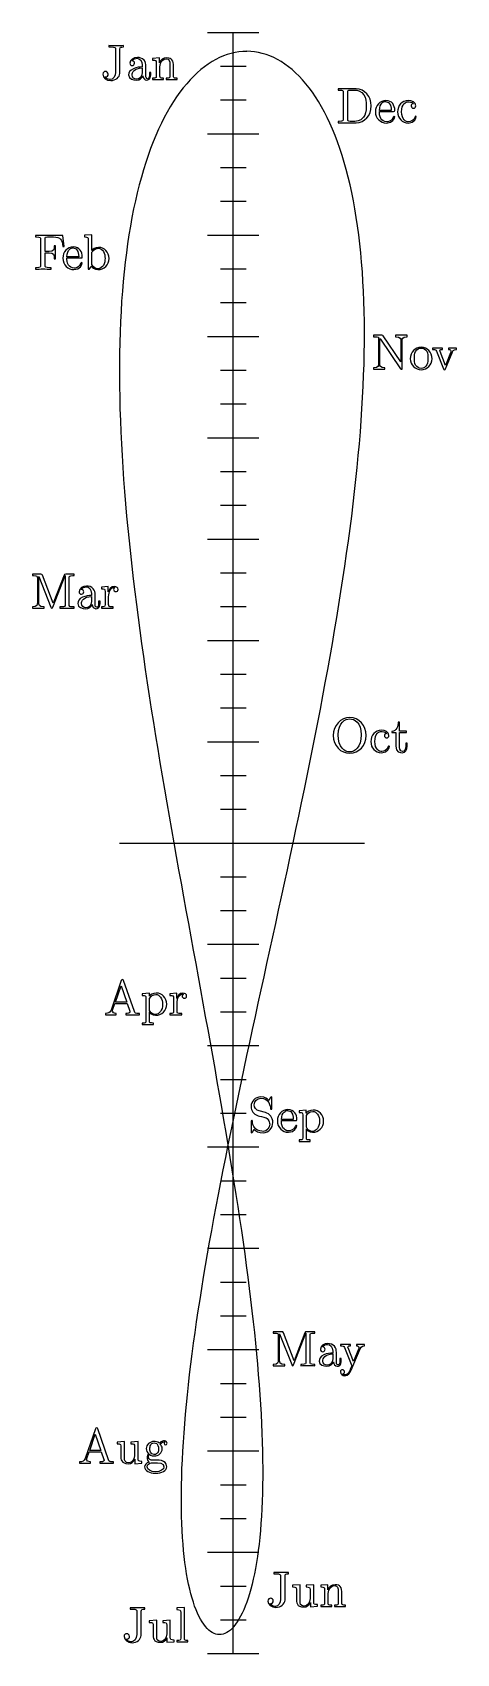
# Model space of a CAD drawing. Extents: x 3.59 to 4.89, y 3.01 to 7.98.
import ezdxf

# ---------------------------------------------------------------- set-up
doc = ezdxf.new("R2010")
doc.units = 0
doc.header["$MEASUREMENT"] = 0
doc.layers.add('C00-00-00-BLACK', color=7, linetype='CONTINUOUS')

msp = doc.modelspace()

# ---------------------------------------------------------------- linework, layer by layer
at = {"layer": 'C00-00-00-BLACK'}
for p, q in [((4.13081, 7.97521), (4.28814, 7.97521)), ((4.20947, 3.00846), (4.20947, 7.97521)), ((4.20947, 3.00846), (4.20947, 7.97521)), ((3.82824, 7.93474), (3.82824, 7.93056)), ((3.82824, 7.93056), (3.83371, 7.93056)), ((3.84864, 7.92318), (3.84864, 7.85325)), ((3.86253, 7.85661), (3.86253, 7.92432)), ((3.87321, 7.93056), (3.87321, 7.93474)), ((3.98335, 7.89725), (3.96175, 7.89546)), ((3.98335, 7.88167), (3.98335, 7.89725)), ((4.16758, 7.89811), (4.15587, 7.89225)), ((4.17931, 7.90315), (4.16758, 7.89811)), ((4.19114, 7.9075), (4.17931, 7.90315)), ((4.20301, 7.91097), (4.19114, 7.9075)), ((4.2149, 7.91374), (4.20301, 7.91097)), ((4.22683, 7.91569), (4.2149, 7.91374)), ((4.23882, 7.91683), (4.22683, 7.91569)), ((4.25076, 7.91721), (4.23882, 7.91683)), ((4.26275, 7.91689), (4.25076, 7.91732)), ((4.27463, 7.91575), (4.26275, 7.91689)), ((4.28651, 7.91379), (4.27463, 7.91575)), ((4.29833, 7.91103), (4.28651, 7.91379)), ((4.31011, 7.90756), (4.29833, 7.91103)), ((4.32178, 7.90321), (4.31011, 7.90756)), ((4.33339, 7.89817), (4.32178, 7.90321)), ((4.34483, 7.89231), (4.33339, 7.89817)), ((3.93056, 7.87532), (3.93056, 7.86942)), ((3.93056, 7.86664), (3.93056, 7.85151)), ((3.93056, 7.86664), (3.93056, 7.86664)), ((3.94168, 7.84104), (3.94168, 7.8719)), ((3.95692, 7.85254), (3.95281, 7.85254)), ((3.95281, 7.85254), (3.95281, 7.84358)), ((3.95692, 7.84386), (3.95692, 7.85254)), ((3.96175, 7.89546), (3.96175, 7.89031)), ((3.97358, 7.88183), (3.97364, 7.88183)), ((3.97364, 7.88183), (3.97364, 7.84153)), ((3.98469, 7.84164), (3.98469, 7.8699)), ((4.01525, 7.87739), (4.01525, 7.84164)), ((4.02636, 7.83931), (4.02636, 7.86833)), ((4.09912, 7.85151), (4.08817, 7.8411)), ((4.11025, 7.86122), (4.09912, 7.85151)), ((4.12147, 7.87011), (4.11025, 7.86122)), ((4.13281, 7.87825), (4.12147, 7.87011)), ((4.14432, 7.88564), (4.13281, 7.87825)), ((4.15587, 7.89225), (4.14432, 7.88564)), ((4.17014, 7.87169), (4.24881, 7.87169)), ((4.35622, 7.88569), (4.34483, 7.89231)), ((4.36751, 7.87831), (4.35622, 7.88569)), ((4.37858, 7.87017), (4.36751, 7.87831)), ((4.38954, 7.86128), (4.37858, 7.87017)), ((4.40033, 7.85156), (4.38954, 7.86128)), ((4.41097, 7.84114), (4.40033, 7.85156)), ((3.93278, 7.84207), (3.93278, 7.84207)), ((3.96181, 7.83475), (3.96181, 7.83057)), ((3.96181, 7.83057), (3.99588, 7.83057)), ((3.99588, 7.83057), (3.99588, 7.83475)), ((4.0039, 7.83475), (4.0039, 7.83057)), ((4.0039, 7.83057), (4.03797, 7.83057)), ((4.03797, 7.83057), (4.03797, 7.83475)), ((4.05637, 7.80539), (4.04611, 7.79199)), ((4.06679, 7.81803), (4.05637, 7.80539)), ((4.07742, 7.82997), (4.06679, 7.81803)), ((4.08817, 7.8411), (4.07742, 7.82997)), ((4.42139, 7.83003), (4.41097, 7.84114)), ((4.43164, 7.81808), (4.42139, 7.83003)), ((4.44168, 7.80544), (4.43164, 7.81808)), ((4.4515, 7.79204), (4.44168, 7.80544)), ((4.53033, 7.80279), (4.53033, 7.79861)), ((4.58567, 7.80279), (4.53033, 7.80279)), ((4.53033, 7.79861), (4.5339, 7.79861)), ((4.567, 7.79861), (4.58187, 7.79861)), ((4.02626, 7.76307), (4.01665, 7.74756)), ((4.03608, 7.77789), (4.02626, 7.76307)), ((4.04611, 7.79199), (4.03608, 7.77789)), ((4.17014, 7.76822), (4.24881, 7.76822)), ((4.4611, 7.77794), (4.4515, 7.79204)), ((4.47043, 7.76313), (4.4611, 7.77794)), ((4.47954, 7.74761), (4.47043, 7.76313)), ((4.54585, 7.79135), (4.54585, 7.71001)), ((4.55974, 7.70899), (4.55974, 7.79243)), ((4.76133, 7.75694), (4.76133, 7.75694)), ((3.99815, 7.71436), (3.98931, 7.69672)), ((4.00732, 7.73133), (3.99815, 7.71436)), ((4.01665, 7.74756), (4.00732, 7.73133)), ((4.48839, 7.73139), (4.47954, 7.74761)), ((4.49696, 7.71442), (4.48839, 7.73139)), ((4.50532, 7.69683), (4.49696, 7.71442)), ((4.5339, 7.70281), (4.53033, 7.70281)), ((4.53033, 7.70281), (4.53033, 7.69863)), ((4.53033, 7.69863), (4.58567, 7.69863)), ((4.58203, 7.70281), (4.567, 7.70281)), ((4.69303, 7.73611), (4.65696, 7.73611)), ((4.65696, 7.73335), (4.70031, 7.73335)), ((3.97233, 7.65944), (3.96425, 7.63981)), ((3.98068, 7.67844), (3.97233, 7.65944)), ((3.98931, 7.69672), (3.98068, 7.67844)), ((4.13081, 7.66476), (4.28814, 7.66476)), ((4.51335, 7.6785), (4.50532, 7.69683)), ((4.52111, 7.6595), (4.51335, 7.6785)), ((4.5286, 7.63986), (4.52111, 7.6595)), ((3.95638, 7.61951), (3.94883, 7.59853)), ((3.96425, 7.63981), (3.95638, 7.61951)), ((4.53575, 7.61951), (4.5286, 7.63986)), ((4.54264, 7.59858), (4.53575, 7.61951)), ((3.93468, 7.55469), (3.928, 7.53185)), ((3.94162, 7.57693), (3.93468, 7.55469)), ((3.94883, 7.59853), (3.94162, 7.57693)), ((4.17014, 7.56131), (4.24881, 7.56131)), ((4.54921, 7.57699), (4.54264, 7.59858)), ((4.55544, 7.55474), (4.54921, 7.57699)), ((4.56136, 7.5319), (4.55544, 7.55474)), ((3.9216, 7.50836), (3.91558, 7.48426)), ((3.928, 7.53185), (3.9216, 7.50836)), ((4.56694, 7.5084), (4.56136, 7.5319)), ((4.57226, 7.48432), (4.56694, 7.5084)), ((3.90983, 7.45964), (3.9044, 7.43435)), ((3.91558, 7.48426), (3.90983, 7.45964)), ((4.17014, 7.45785), (4.24881, 7.45785)), ((4.57721, 7.45964), (4.57226, 7.48432)), ((4.58182, 7.4344), (4.57721, 7.45964)), ((3.89925, 7.40853), (3.89447, 7.38211)), ((3.9044, 7.43435), (3.89925, 7.40853)), ((4.5861, 7.40853), (4.58182, 7.4344)), ((4.59006, 7.38217), (4.5861, 7.40853)), ((3.68739, 7.35303), (3.60363, 7.35303)), ((3.60363, 7.35303), (3.60363, 7.34858)), ((3.69168, 7.31896), (3.68739, 7.35303)), ((3.77636, 7.35558), (3.75424, 7.35374)), ((3.75424, 7.35374), (3.75424, 7.34864)), ((3.77636, 7.30712), (3.77636, 7.35558)), ((3.88997, 7.35514), (3.88579, 7.32764)), ((3.89447, 7.38211), (3.88997, 7.35514)), ((4.13081, 7.35433), (4.28814, 7.35433)), ((4.59364, 7.35519), (4.59006, 7.38217)), ((4.59694, 7.32769), (4.59364, 7.35519)), ((3.60363, 7.34858), (3.60732, 7.34858)), ((3.61947, 7.34142), (3.61947, 7.26133)), ((3.63331, 7.30414), (3.63331, 7.34256)), ((3.64578, 7.30414), (3.63331, 7.30414)), ((3.64068, 7.34864), (3.65875, 7.34864)), ((3.66525, 7.32167), (3.66108, 7.32167)), ((3.66525, 7.28153), (3.66525, 7.32167)), ((3.6875, 7.31896), (3.69168, 7.31896)), ((3.76531, 7.34011), (3.76531, 7.25)), ((3.77636, 7.30712), (3.77636, 7.30712)), ((3.88579, 7.32764), (3.882, 7.29958)), ((4.59988, 7.29964), (4.59694, 7.32769)), ((3.60732, 7.25418), (3.60363, 7.25418)), ((3.60363, 7.25418), (3.60363, 7.25)), ((3.63331, 7.26167), (3.63331, 7.30003)), ((3.63331, 7.30003), (3.64578, 7.30003)), ((3.65207, 7.25418), (3.64725, 7.25418)), ((3.65207, 7.25), (3.65207, 7.25418)), ((3.66108, 7.28153), (3.66525, 7.28153)), ((3.73611, 7.28749), (3.69997, 7.28749)), ((3.69997, 7.28472), (3.74333, 7.28472)), ((3.77653, 7.26714), (3.77653, 7.29861)), ((3.77653, 7.26714), (3.77653, 7.26714)), ((3.87847, 7.271), (3.87528, 7.24192)), ((3.882, 7.29958), (3.87847, 7.271)), ((4.60249, 7.27106), (4.59988, 7.29964)), ((4.60471, 7.24197), (4.60249, 7.27106)), ((3.76531, 7.25), (3.76915, 7.25)), ((3.87239, 7.21235), (3.86985, 7.18224)), ((3.87528, 7.24192), (3.87239, 7.21235)), ((4.17014, 7.25086), (4.24881, 7.25086)), ((4.60661, 7.21235), (4.60471, 7.24197)), ((4.60818, 7.18229), (4.60661, 7.21235)), ((3.86985, 7.18224), (3.86762, 7.15169)), ((4.60938, 7.15175), (4.60818, 7.18229)), ((3.86567, 7.12067), (3.8641, 7.08914)), ((3.86762, 7.15169), (3.86567, 7.12067)), ((4.17014, 7.1474), (4.24881, 7.1474)), ((4.61029, 7.12067), (4.60938, 7.15175)), ((4.61083, 7.08919), (4.61029, 7.12067)), ((3.86285, 7.05718), (3.86187, 7.02479)), ((3.8641, 7.08914), (3.86285, 7.05718)), ((4.61106, 7.05724), (4.61083, 7.08919)), ((4.61094, 7.02485), (4.61106, 7.05724)), ((3.86187, 7.02479), (3.86122, 6.99197)), ((4.13081, 7.04394), (4.28814, 7.04394)), ((4.61051, 6.99203), (4.61094, 7.02485)), ((4.66417, 7.04719), (4.63835, 7.04719)), ((4.63835, 7.04719), (4.63835, 7.04308)), ((4.63835, 7.04308), (4.64279, 7.04308)), ((4.65419, 7.03917), (4.65419, 6.95865)), ((4.65836, 6.9585), (4.65836, 7.03776)), ((4.65989, 7.03592), (4.72168, 6.94504)), ((4.72228, 6.96593), (4.66857, 7.04525)), ((4.74186, 7.04719), (4.70638, 7.04719)), ((4.70638, 7.04719), (4.70638, 7.04308)), ((4.72228, 7.03163), (4.72228, 6.96593)), ((4.7264, 6.94706), (4.7264, 7.03168)), ((4.74186, 7.04308), (4.74186, 7.04719)), ((4.85047, 7.00831), (4.81944, 7.00831)), ((4.81944, 7.00831), (4.81944, 7.00418)), ((4.85047, 7.00418), (4.85047, 7.00831)), ((4.89307, 7.00831), (4.86865, 7.00831)), ((4.86865, 7.00831), (4.86865, 7.00418)), ((4.89307, 7.00418), (4.89307, 7.00831)), ((3.86089, 6.95871), (3.86083, 6.92507)), ((3.86122, 6.99197), (3.86089, 6.95871)), ((4.60861, 6.92507), (4.60975, 6.95876)), ((4.60975, 6.95876), (4.61051, 6.99203)), ((4.81803, 6.97569), (4.81803, 6.97569)), ((4.83149, 6.99854), (4.85319, 6.94456)), ((4.85965, 6.95486), (4.84278, 6.99756)), ((4.85949, 6.94456), (4.87924, 6.99397)), ((4.875, 6.99392), (4.85965, 6.95486)), ((3.86083, 6.92507), (3.86117, 6.891)), ((4.17014, 6.94049), (4.24881, 6.94049)), ((4.60721, 6.89106), (4.60861, 6.92507)), ((4.63835, 6.94721), (4.63835, 6.94303)), ((4.63835, 6.94303), (4.67383, 6.94303)), ((4.67383, 6.94303), (4.67383, 6.94721)), ((4.78478, 6.94586), (4.78478, 6.94586)), ((3.86117, 6.891), (3.86171, 6.85656)), ((3.86171, 6.85656), (3.86257, 6.82172)), ((4.60346, 6.82178), (4.60553, 6.85661)), ((4.60553, 6.85661), (4.60721, 6.89106)), ((3.86257, 6.82172), (3.86376, 6.78657)), ((4.17014, 6.83697), (4.24881, 6.83697)), ((4.60113, 6.78662), (4.60346, 6.82178)), ((3.86376, 6.78657), (3.86518, 6.75103)), ((4.59847, 6.75108), (4.60113, 6.78662)), ((3.86518, 6.75103), (3.86692, 6.71517)), ((3.86692, 6.71517), (3.86892, 6.67893)), ((4.13081, 6.7335), (4.28814, 6.7335)), ((4.59229, 6.67899), (4.59554, 6.71517)), ((4.59554, 6.71517), (4.59847, 6.75108)), ((3.86892, 6.67893), (3.87121, 6.64242)), ((4.58876, 6.64247), (4.59229, 6.67899)), ((3.87121, 6.64242), (3.87375, 6.60558)), ((4.17014, 6.63004), (4.24881, 6.63004)), ((4.58496, 6.60563), (4.58876, 6.64247)), ((3.87375, 6.60558), (3.87657, 6.56842)), ((3.87657, 6.56842), (3.87967, 6.53097)), ((4.57656, 6.53103), (4.58089, 6.56847)), ((4.58089, 6.56847), (4.58496, 6.60563)), ((3.87967, 6.53097), (3.88297, 6.49328)), ((4.17014, 6.52653), (4.24881, 6.52653)), ((4.57194, 6.49333), (4.57656, 6.53103)), ((3.88297, 6.49328), (3.88656, 6.45529)), ((4.56706, 6.45535), (4.57194, 6.49333)), ((3.88656, 6.45529), (3.89035, 6.4171)), ((3.89035, 6.4171), (3.89437, 6.37864)), ((4.13081, 6.42307), (4.28814, 6.42307)), ((4.55658, 6.37864), (4.56196, 6.4171)), ((4.56196, 6.4171), (4.56706, 6.45535)), ((3.89437, 6.37864), (3.89865, 6.3399)), ((4.551, 6.33996), (4.55658, 6.37864)), ((3.62011, 6.31526), (3.59451, 6.31526)), ((3.59451, 6.31526), (3.59451, 6.31108)), ((3.59451, 6.31108), (3.59804, 6.31108)), ((3.61388, 6.22656), (3.61388, 6.30871)), ((3.61388, 6.30871), (3.65088, 6.21446)), ((3.65831, 6.2264), (3.62538, 6.3119)), ((3.65668, 6.21403), (3.69444, 6.31108)), ((3.69146, 6.31233), (3.65831, 6.2264)), ((3.69444, 6.31108), (3.69444, 6.22254)), ((3.72206, 6.31526), (3.69646, 6.31526)), ((3.71853, 6.31108), (3.72206, 6.31108)), ((3.72206, 6.31108), (3.72206, 6.31526)), ((3.89865, 6.3399), (3.90315, 6.301)), ((4.17014, 6.31961), (4.24881, 6.31961)), ((4.54519, 6.301), (4.551, 6.33996)), ((3.60969, 6.30388), (3.60969, 6.22667)), ((3.70692, 6.22254), (3.70692, 6.30382)), ((3.82682, 6.27783), (3.80561, 6.27599)), ((3.80561, 6.27599), (3.80561, 6.27089)), ((3.81668, 6.26243), (3.81668, 6.22206)), ((3.82682, 6.26144), (3.82682, 6.27783)), ((3.90315, 6.301), (3.90782, 6.26183)), ((3.90782, 6.26183), (3.91271, 6.2225)), ((4.53288, 6.22254), (4.53911, 6.26188)), ((4.53911, 6.26188), (4.54519, 6.301)), ((3.59451, 6.21528), (3.59451, 6.2111)), ((3.59451, 6.2111), (3.62993, 6.2111)), ((3.62993, 6.2111), (3.62993, 6.21528)), ((3.68229, 6.21528), (3.6786, 6.21528)), ((3.6786, 6.21528), (3.6786, 6.2111)), ((3.72206, 6.21528), (3.71853, 6.21528)), ((3.72206, 6.2111), (3.72206, 6.21528)), ((3.77501, 6.25592), (3.77501, 6.25)), ((3.77501, 6.24724), (3.77501, 6.23204)), ((3.77501, 6.24724), (3.77501, 6.24724)), ((3.77724, 6.2226), (3.77724, 6.2226)), ((3.78614, 6.22157), (3.78614, 6.25244)), ((3.80138, 6.23307), (3.79719, 6.23307)), ((3.79719, 6.23307), (3.79719, 6.22412)), ((3.80138, 6.22439), (3.80138, 6.23307)), ((3.80561, 6.21533), (3.80561, 6.21115)), ((3.80561, 6.21115), (3.84212, 6.21115)), ((3.82781, 6.2225), (3.82781, 6.24615)), ((3.82781, 6.22254), (3.82781, 6.2225)), ((3.84212, 6.21533), (3.83903, 6.21533)), ((3.84212, 6.21115), (3.84212, 6.21533)), ((3.91271, 6.2225), (3.91781, 6.18294)), ((4.17014, 6.21614), (4.24881, 6.21614)), ((4.52642, 6.183), (4.53288, 6.22254)), ((3.91781, 6.18294), (3.92312, 6.14322)), ((4.51975, 6.14328), (4.52642, 6.183)), ((3.92312, 6.14322), (3.92854, 6.10335)), ((4.13081, 6.11268), (4.28814, 6.11268)), ((4.51286, 6.10335), (4.51975, 6.14328)), ((3.92854, 6.10335), (3.93419, 6.06326)), ((3.93419, 6.06326), (3.94, 6.02306)), ((4.49858, 6.02311), (4.50586, 6.06332)), ((4.50586, 6.06332), (4.51286, 6.10335)), ((3.94, 6.02306), (3.94596, 5.98275)), ((4.49121, 5.98281), (4.49858, 6.02311)), ((3.94596, 5.98275), (3.9521, 5.94228)), ((4.17014, 6.00917), (4.24881, 6.00917)), ((4.48367, 5.94233), (4.49121, 5.98281)), ((3.9521, 5.94228), (3.95839, 5.90175)), ((4.47601, 5.90175), (4.48367, 5.94233)), ((3.95839, 5.90175), (3.96479, 5.86106)), ((3.96479, 5.86106), (3.97136, 5.82026)), ((4.17014, 5.90571), (4.24881, 5.90571)), ((4.46018, 5.82031), (4.46815, 5.86106)), ((4.46815, 5.86106), (4.47601, 5.90175)), ((4.71804, 5.86253), (4.71425, 5.86253)), ((4.71804, 5.83475), (4.71804, 5.86253)), ((3.97136, 5.82026), (3.97797, 5.7794)), ((4.4521, 5.77946), (4.46018, 5.82031)), ((4.61664, 5.82113), (4.61664, 5.82113)), ((4.67942, 5.82781), (4.67936, 5.82781)), ((4.69456, 5.83382), (4.69456, 5.83057)), ((4.69456, 5.83057), (4.70692, 5.83057)), ((4.70692, 5.83057), (4.70692, 5.78857)), ((4.73953, 5.83475), (4.71804, 5.83475)), ((4.71804, 5.83057), (4.73953, 5.83057)), ((4.71804, 5.78851), (4.71804, 5.83057)), ((4.73953, 5.83057), (4.73953, 5.83475)), ((3.97797, 5.7794), (3.98475, 5.7385)), ((4.13081, 5.80225), (4.28814, 5.80225)), ((4.4439, 5.7385), (4.4521, 5.77946)), ((4.56603, 5.77083), (4.56603, 5.77083)), ((4.74164, 5.79719), (4.73753, 5.79719)), ((4.73753, 5.79719), (4.73753, 5.78901)), ((4.74164, 5.78857), (4.74164, 5.79719)), ((3.98475, 5.7385), (3.99164, 5.69749)), ((4.43554, 5.69754), (4.4439, 5.7385)), ((3.99164, 5.69749), (3.99858, 5.65642)), ((4.17014, 5.69878), (4.24881, 5.69878)), ((4.42714, 5.65647), (4.43554, 5.69754)), ((3.99858, 5.65642), (4.00564, 5.61535)), ((4.00564, 5.61535), (4.01281, 5.57422)), ((4.41004, 5.57422), (4.41862, 5.61535)), ((4.41862, 5.61535), (4.42714, 5.65647)), ((4.01281, 5.57422), (4.02001, 5.53304)), ((4.17014, 5.59532), (4.24881, 5.59532)), ((4.40136, 5.5331), (4.41004, 5.57422)), ((4.02001, 5.53304), (4.02729, 5.49186)), ((4.39264, 5.49192), (4.40136, 5.5331)), ((3.86089, 5.49181), (4.611, 5.49181)), ((4.02729, 5.49186), (4.03461, 5.45074)), ((4.38385, 5.45074), (4.39264, 5.49192)), ((4.03461, 5.45074), (4.04199, 5.40961)), ((4.375, 5.40961), (4.38385, 5.45074)), ((4.04199, 5.40961), (4.04943, 5.36849)), ((4.04943, 5.36849), (4.05686, 5.32736)), ((4.17014, 5.38835), (4.24881, 5.38835)), ((4.35721, 5.32736), (4.3661, 5.36849)), ((4.3661, 5.36849), (4.375, 5.40961)), ((4.05686, 5.32736), (4.06435, 5.28629)), ((4.34831, 5.28635), (4.35721, 5.32736)), ((4.06435, 5.28629), (4.07183, 5.24533)), ((4.17014, 5.28489), (4.24881, 5.28489)), ((4.33936, 5.24533), (4.34831, 5.28635)), ((4.07183, 5.24533), (4.07932, 5.20437)), ((4.3304, 5.20443), (4.33936, 5.24533)), ((4.07932, 5.20437), (4.08681, 5.16351)), ((4.13081, 5.18142), (4.28814, 5.18142)), ((4.32146, 5.16351), (4.3304, 5.20443)), ((4.08681, 5.16351), (4.09429, 5.12278)), ((4.09429, 5.12278), (4.10172, 5.08208)), ((4.30365, 5.08208), (4.31256, 5.12278)), ((4.31256, 5.12278), (4.32146, 5.16351)), ((3.8666, 5.07053), (3.83512, 4.9796)), ((3.90663, 4.97553), (3.87369, 5.07053)), ((4.10172, 5.08208), (4.10915, 5.0415)), ((4.17014, 5.0779), (4.24881, 5.0779)), ((4.29482, 5.0415), (4.30365, 5.08208)), ((3.84918, 5.00418), (3.86615, 5.05376)), ((3.86615, 5.05376), (3.88331, 5.00418)), ((3.95247, 5.03196), (3.93061, 5.03011)), ((3.93061, 5.03011), (3.93061, 5.02501)), ((3.94168, 5.01747), (3.94168, 4.94706)), ((3.95247, 5.02225), (3.95247, 5.03196)), ((4.03657, 5.03196), (4.01535, 5.03017)), ((4.01535, 5.03017), (4.01535, 5.02501)), ((4.02636, 5.0166), (4.02636, 4.97624)), ((4.03657, 5.01563), (4.03657, 5.03196)), ((4.10915, 5.0415), (4.11654, 5.00103)), ((4.28597, 5.00103), (4.29482, 5.0415)), ((3.81808, 4.96946), (3.81808, 4.96528)), ((3.83996, 4.97965), (3.84694, 5)), ((3.84694, 5), (3.88456, 5)), ((3.88331, 5.00418), (3.84918, 5.00418)), ((3.85107, 4.96528), (3.85107, 4.96946)), ((3.88043, 4.96946), (3.88043, 4.96528)), ((3.88456, 5), (3.89258, 4.97624)), ((3.92225, 4.96946), (3.91954, 4.96946)), ((3.92225, 4.96528), (3.92225, 4.96946)), ((3.95281, 4.98215), (3.95281, 5.01574)), ((3.95281, 4.97282), (3.95281, 4.97424)), ((3.95281, 4.94715), (3.95281, 4.97282)), ((4.01535, 4.96946), (4.01535, 4.96533)), ((4.03749, 4.97667), (4.03749, 5.00032)), ((4.03749, 4.97667), (4.03749, 4.97667)), ((4.05186, 4.96946), (4.04878, 4.96946)), ((4.05186, 4.96533), (4.05186, 4.96946)), ((4.11654, 5.00103), (4.12386, 4.96072)), ((4.17014, 4.97444), (4.24881, 4.97444)), ((4.27718, 4.96072), (4.28597, 5.00103)), ((3.81808, 4.96528), (3.85107, 4.96528)), ((3.93061, 4.94026), (3.93061, 4.93608)), ((3.93061, 4.93608), (3.96474, 4.93608)), ((3.96474, 4.93608), (3.96474, 4.94026)), ((4.01535, 4.96533), (4.05186, 4.96533)), ((4.12386, 4.96072), (4.13113, 4.92051)), ((4.13113, 4.92051), (4.1384, 4.88049)), ((4.25982, 4.88049), (4.26844, 4.92051)), ((4.26844, 4.92051), (4.27718, 4.96072)), ((4.13081, 4.87099), (4.28814, 4.87099)), ((4.1384, 4.88049), (4.14551, 4.8406)), ((4.25125, 4.8406), (4.25982, 4.88049)), ((4.14551, 4.8406), (4.15261, 4.80083)), ((4.24274, 4.80089), (4.25125, 4.8406)), ((4.15261, 4.80083), (4.15956, 4.76133)), ((4.23432, 4.76133), (4.24274, 4.80089)), ((4.15956, 4.76133), (4.1665, 4.722)), ((4.1665, 4.722), (4.17329, 4.68283)), ((4.17014, 4.76753), (4.24881, 4.76753)), ((4.21783, 4.68283), (4.22601, 4.722)), ((4.22601, 4.722), (4.23432, 4.76133)), ((4.17329, 4.68283), (4.17996, 4.64393)), ((4.20975, 4.64393), (4.21783, 4.68283)), ((4.308, 4.66607), (4.28879, 4.67079)), ((4.32362, 4.71192), (4.31825, 4.70318)), ((4.32781, 4.67969), (4.32781, 4.71024)), ((4.43306, 4.67361), (4.41118, 4.67176)), ((4.41118, 4.67176), (4.41118, 4.66667)), ((4.43306, 4.6639), (4.43306, 4.67361)), ((4.17014, 4.66406), (4.24881, 4.66406)), ((4.17996, 4.64393), (4.18653, 4.60519)), ((4.20176, 4.60519), (4.20975, 4.64393)), ((4.26389, 4.63764), (4.26389, 4.60781)), ((4.308, 4.66613), (4.308, 4.66607)), ((4.39307, 4.64442), (4.35693, 4.64442)), ((4.35693, 4.64165), (4.40028, 4.64165)), ((4.42219, 4.65913), (4.42219, 4.58871)), ((4.43332, 4.62381), (4.43332, 4.65739)), ((4.18653, 4.60519), (4.19299, 4.56674)), ((4.19396, 4.56674), (4.20176, 4.60519)), ((4.41118, 4.58192), (4.41118, 4.57781)), ((4.41118, 4.57781), (4.44526, 4.57781)), ((4.43332, 4.61447), (4.43332, 4.61589)), ((4.43332, 4.58882), (4.43332, 4.61447)), ((4.44526, 4.57781), (4.44526, 4.58192)), ((4.13081, 4.56054), (4.28814, 4.56054)), ((4.17876, 4.49056), (4.18625, 4.52854)), ((4.18625, 4.52854), (4.19396, 4.56674)), ((4.19299, 4.56674), (4.19933, 4.52849)), ((4.19933, 4.52849), (4.20551, 4.4905)), ((4.17139, 4.45285), (4.17876, 4.49056)), ((4.20551, 4.4905), (4.21153, 4.45281)), ((4.16411, 4.41542), (4.17139, 4.45285)), ((4.17014, 4.45708), (4.24881, 4.45708)), ((4.21153, 4.45281), (4.21739, 4.41536)), ((4.15022, 4.34142), (4.15707, 4.37825)), ((4.15707, 4.37825), (4.16411, 4.41542)), ((4.21739, 4.41536), (4.22314, 4.37825)), ((4.22314, 4.37825), (4.22868, 4.34142)), ((4.1435, 4.3049), (4.15022, 4.34142)), ((4.17014, 4.35363), (4.24881, 4.35363)), ((4.22868, 4.34142), (4.2341, 4.30485)), ((4.13699, 4.26867), (4.1435, 4.3049)), ((4.2341, 4.30485), (4.23931, 4.26867)), ((4.12462, 4.19726), (4.13069, 4.23281)), ((4.13069, 4.23281), (4.13699, 4.26867)), ((4.13081, 4.25017), (4.28814, 4.25017)), ((4.23931, 4.26867), (4.24436, 4.23281)), ((4.24436, 4.23281), (4.24918, 4.19726)), ((4.11871, 4.16211), (4.12462, 4.19726)), ((4.24918, 4.19726), (4.25379, 4.16206)), ((4.10758, 4.09283), (4.11301, 4.12728)), ((4.11301, 4.12728), (4.11871, 4.16211)), ((4.17014, 4.14669), (4.24881, 4.14669)), ((4.25379, 4.16206), (4.25825, 4.12722)), ((4.25825, 4.12722), (4.26247, 4.09283)), ((4.10232, 4.05875), (4.10758, 4.09283)), ((4.26247, 4.09283), (4.2665, 4.05875)), ((4.09256, 3.99186), (4.09733, 4.02512)), ((4.09733, 4.02512), (4.10232, 4.05875)), ((4.17014, 4.04318), (4.24881, 4.04318)), ((4.2665, 4.05875), (4.27035, 4.02512)), ((4.27035, 4.02512), (4.27393, 3.99186)), ((4.088, 3.95904), (4.09256, 3.99186)), ((4.27393, 3.99186), (4.27729, 3.95904)), ((4.35758, 3.99447), (4.33197, 3.99447)), ((4.33197, 3.99447), (4.33197, 3.99029)), ((4.33197, 3.99029), (4.3355, 3.99029)), ((4.34722, 3.98301), (4.34722, 3.90587)), ((4.3514, 3.90571), (4.3514, 3.98785)), ((4.3514, 3.98785), (4.38835, 3.89361)), ((4.39578, 3.90554), (4.3629, 3.99104)), ((4.39421, 3.89318), (4.43197, 3.99029)), ((4.42899, 3.99154), (4.39578, 3.90554)), ((4.43197, 3.99029), (4.43197, 3.90169)), ((4.45958, 3.99442), (4.43397, 3.99442)), ((4.44444, 3.90169), (4.44444, 3.98301)), ((4.45606, 3.99029), (4.45958, 3.99029)), ((4.45958, 3.99029), (4.45958, 3.99442)), ((4.07964, 3.89469), (4.08371, 3.92665)), ((4.08371, 3.92665), (4.088, 3.95904)), ((4.13081, 3.93972), (4.28814, 3.93972)), ((4.27729, 3.95904), (4.28043, 3.92665)), ((4.28043, 3.92665), (4.28336, 3.89464)), ((4.51389, 3.93506), (4.51389, 3.92914)), ((4.51389, 3.92638), (4.51389, 3.91124)), ((4.51389, 3.92638), (4.51389, 3.92638)), ((4.52501, 3.90076), (4.52501, 3.93164)), ((4.56874, 3.95557), (4.53749, 3.95557)), ((4.53749, 3.95557), (4.53749, 3.95139)), ((4.54981, 3.94601), (4.5726, 3.8904)), ((4.57801, 3.90349), (4.56114, 3.94467)), ((4.56874, 3.95139), (4.56874, 3.95557)), ((4.57086, 3.87701), (4.59754, 3.94168)), ((4.59332, 3.94114), (4.57801, 3.90349)), ((4.61171, 3.95557), (4.58713, 3.95557)), ((4.58713, 3.95557), (4.58713, 3.95139)), ((4.61171, 3.95139), (4.61171, 3.95557)), ((4.0759, 3.86317), (4.07964, 3.89469)), ((4.28336, 3.89464), (4.28608, 3.86317)), ((4.33197, 3.89442), (4.33197, 3.89031)), ((4.33197, 3.89031), (4.36746, 3.89031)), ((4.36746, 3.89031), (4.36746, 3.89442)), ((4.41982, 3.89442), (4.41613, 3.89442)), ((4.41613, 3.89442), (4.41613, 3.89031)), ((4.45958, 3.89442), (4.45606, 3.89442)), ((4.45958, 3.89031), (4.45958, 3.89442)), ((4.51611, 3.90181), (4.51611, 3.90181)), ((4.54025, 3.91228), (4.53614, 3.91228)), ((4.53614, 3.91228), (4.53614, 3.90326)), ((4.54025, 3.9036), (4.54025, 3.91228)), ((4.06907, 3.8016), (4.07232, 3.83214)), ((4.07232, 3.83214), (4.0759, 3.86317)), ((4.17014, 3.83626), (4.24881, 3.83626)), ((4.28608, 3.86317), (4.28851, 3.83214)), ((4.28851, 3.83214), (4.29069, 3.80154)), ((4.06603, 3.77149), (4.06907, 3.8016)), ((4.29069, 3.80154), (4.29264, 3.77149)), ((4.06082, 3.71283), (4.06332, 3.74192)), ((4.06332, 3.74192), (4.06603, 3.77149)), ((4.17014, 3.73281), (4.24881, 3.73281)), ((4.29264, 3.77149), (4.29438, 3.74186)), ((4.29438, 3.74186), (4.29585, 3.71278)), ((3.78738, 3.69694), (3.75592, 3.60601)), ((3.77001, 3.63053), (3.787, 3.68018)), ((3.787, 3.68018), (3.80414, 3.63053)), ((3.82742, 3.60194), (3.79454, 3.69694)), ((4.05664, 3.65619), (4.0586, 3.68425)), ((4.0586, 3.68425), (4.06082, 3.71283)), ((4.29585, 3.71278), (4.2971, 3.68425)), ((4.2971, 3.68425), (4.29807, 3.65619)), ((3.76079, 3.60607), (3.76779, 3.62642)), ((3.76779, 3.62642), (3.80539, 3.62642)), ((3.80414, 3.63053), (3.77001, 3.63053)), ((3.80539, 3.62642), (3.81342, 3.60265)), ((3.87642, 3.65831), (3.85346, 3.65653)), ((3.85346, 3.65653), (3.85346, 3.65136)), ((3.86529, 3.63769), (3.86529, 3.6154)), ((3.87642, 3.60801), (3.87642, 3.65831)), ((3.91808, 3.65831), (3.89556, 3.65653)), ((3.89556, 3.65653), (3.89556, 3.65136)), ((3.90696, 3.64301), (3.90696, 3.61626)), ((3.91808, 3.60553), (3.91808, 3.65831)), ((4.05354, 3.60172), (4.05496, 3.62869)), ((4.05496, 3.62869), (4.05664, 3.65619)), ((4.13081, 3.62929), (4.28814, 3.62929)), ((4.29807, 3.65619), (4.29878, 3.62869)), ((4.29878, 3.62869), (4.29926, 3.60172)), ((3.73888, 3.59581), (3.73888, 3.59164)), ((3.73888, 3.59164), (3.77192, 3.59164)), ((3.77192, 3.59164), (3.77192, 3.59581)), ((3.80126, 3.59581), (3.80126, 3.59169)), ((3.8431, 3.59581), (3.84039, 3.59581)), ((3.8431, 3.59169), (3.8431, 3.59581)), ((3.90788, 3.60363), (3.90788, 3.59028)), ((3.90788, 3.60363), (3.90788, 3.60363)), ((3.90788, 3.59028), (3.92969, 3.59212)), ((3.92969, 3.59212), (3.92969, 3.59722)), ((3.95199, 3.61897), (3.95199, 3.61892)), ((3.95828, 3.59304), (3.96724, 3.59304)), ((3.96733, 3.61806), (3.96733, 3.61806)), ((4.05236, 3.57536), (4.05354, 3.60172)), ((4.29926, 3.60172), (4.29947, 3.57531)), ((3.97157, 3.56526), (3.97157, 3.56526)), ((4.05089, 3.52425), (4.05149, 3.54947)), ((4.05149, 3.54947), (4.05236, 3.57536)), ((4.29943, 3.54947), (4.29915, 3.52419)), ((4.29947, 3.57531), (4.29943, 3.54947)), ((4.05051, 3.47547), (4.05057, 3.49957)), ((4.05057, 3.49957), (4.05089, 3.52425)), ((4.17014, 3.52582), (4.24881, 3.52582)), ((4.29861, 3.49957), (4.29785, 3.47547)), ((4.29915, 3.52419), (4.29861, 3.49957)), ((4.05067, 3.45199), (4.05051, 3.47547)), ((4.05117, 3.42914), (4.05067, 3.45199)), ((4.05186, 3.4069), (4.05117, 3.42914)), ((4.29557, 3.42914), (4.29411, 3.4069)), ((4.29682, 3.45199), (4.29557, 3.42914)), ((4.29785, 3.47547), (4.29682, 3.45199)), ((4.05285, 3.38531), (4.05186, 3.4069)), ((4.0541, 3.36431), (4.05285, 3.38531)), ((4.17014, 3.42236), (4.24881, 3.42236)), ((4.29237, 3.38525), (4.29042, 3.36431)), ((4.29411, 3.4069), (4.29237, 3.38525)), ((4.05556, 3.34403), (4.0541, 3.36431)), ((4.05729, 3.32437), (4.05556, 3.34403)), ((4.28819, 3.34403), (4.28581, 3.32437)), ((4.29042, 3.36431), (4.28819, 3.34403)), ((4.05931, 3.30539), (4.05729, 3.32437)), ((4.06153, 3.28706), (4.05931, 3.30539)), ((4.06396, 3.26942), (4.06153, 3.28706)), ((4.13081, 3.3189), (4.28814, 3.3189)), ((4.28033, 3.28706), (4.27724, 3.26942)), ((4.28315, 3.30539), (4.28033, 3.28706)), ((4.28581, 3.32437), (4.28315, 3.30539)), ((4.06662, 3.2525), (4.06396, 3.26942)), ((4.06956, 3.23628), (4.06662, 3.2525)), ((4.07264, 3.22076), (4.06956, 3.23628)), ((4.27051, 3.23628), (4.26687, 3.22076)), ((4.27399, 3.2525), (4.27051, 3.23628)), ((4.27724, 3.26942), (4.27399, 3.2525)), ((4.33376, 3.25694), (4.33376, 3.25276)), ((4.33376, 3.25276), (4.33925, 3.25276)), ((4.35417, 3.24544), (4.35417, 3.17546)), ((4.36806, 3.17882), (4.36806, 3.24653)), ((4.37879, 3.25276), (4.37879, 3.25694)), ((4.07596, 3.20589), (4.07264, 3.22076)), ((4.07949, 3.19183), (4.07596, 3.20589)), ((4.08322, 3.17844), (4.07949, 3.19183)), ((4.17014, 3.21544), (4.24881, 3.21544)), ((4.25906, 3.19183), (4.25489, 3.17844)), ((4.26303, 3.20589), (4.25906, 3.19183)), ((4.26687, 3.22076), (4.26303, 3.20589)), ((4.4139, 3.21946), (4.39094, 3.21761)), ((4.39094, 3.21761), (4.39094, 3.21251)), ((4.40278, 3.19878), (4.40278, 3.17649)), ((4.4139, 3.16917), (4.4139, 3.21946)), ((4.45557, 3.21946), (4.43311, 3.21761)), ((4.43311, 3.21761), (4.43311, 3.21251)), ((4.44444, 3.2041), (4.44444, 3.1774)), ((4.45557, 3.16667), (4.45557, 3.21946)), ((4.49858, 3.21946), (4.47706, 3.21767)), ((4.47706, 3.21767), (4.47706, 3.21251)), ((4.48888, 3.2041), (4.48888, 3.20404)), ((4.48888, 3.20404), (4.48888, 3.16374)), ((4.49858, 3.20389), (4.49858, 3.21946)), ((4.5, 3.16385), (4.5, 3.19211)), ((4.53054, 3.1996), (4.53054, 3.16385)), ((4.54167, 3.16151), (4.54167, 3.1906)), ((3.8935, 3.1486), (3.8935, 3.14442)), ((3.8935, 3.14442), (3.89899, 3.14442)), ((3.9139, 3.1371), (3.9139, 3.06711)), ((3.92779, 3.07047), (3.92779, 3.13818)), ((3.93853, 3.14442), (3.93853, 3.1486)), ((4.05974, 3.15001), (4.03694, 3.14817)), ((4.03694, 3.14817), (4.03694, 3.14307)), ((4.04861, 3.13456), (4.04861, 3.05544)), ((4.05974, 3.05544), (4.05974, 3.15001)), ((4.08713, 3.16581), (4.08322, 3.17844)), ((4.09119, 3.15386), (4.08713, 3.16581)), ((4.09543, 3.14274), (4.09119, 3.15386)), ((4.09983, 3.13232), (4.09543, 3.14274)), ((4.10439, 3.12261), (4.09983, 3.13232)), ((4.23665, 3.13232), (4.23178, 3.12261)), ((4.24143, 3.14274), (4.23665, 3.13232)), ((4.24604, 3.15386), (4.24143, 3.14274)), ((4.25054, 3.16581), (4.24604, 3.15386)), ((4.25489, 3.17844), (4.25054, 3.16581)), ((4.44536, 3.16476), (4.44536, 3.15136)), ((4.44536, 3.16471), (4.44536, 3.16476)), ((4.44536, 3.15136), (4.46718, 3.15321)), ((4.46718, 3.15321), (4.46718, 3.15831)), ((4.47706, 3.15696), (4.47706, 3.15278)), ((4.47706, 3.15278), (4.51118, 3.15278)), ((4.51118, 3.15278), (4.51118, 3.15696)), ((4.51921, 3.15696), (4.51921, 3.15278)), ((4.51921, 3.15278), (4.55328, 3.15278)), ((4.55328, 3.15278), (4.55328, 3.15696)), ((3.97499, 3.11111), (3.9521, 3.10926)), ((3.9521, 3.10926), (3.9521, 3.10417)), ((3.96392, 3.0905), (3.96392, 3.06814)), ((3.97499, 3.06082), (3.97499, 3.11111)), ((4.01665, 3.11111), (3.99419, 3.10926)), ((3.99419, 3.10926), (3.99419, 3.10417)), ((4.00553, 3.09576), (4.00553, 3.06907)), ((4.01665, 3.05832), (4.01665, 3.11111)), ((4.1091, 3.11372), (4.10439, 3.12261)), ((4.11393, 3.10558), (4.1091, 3.11372)), ((4.11887, 3.09819), (4.11393, 3.10558)), ((4.12392, 3.09158), (4.11887, 3.09819)), ((4.12907, 3.08572), (4.12392, 3.09158)), ((4.13433, 3.08062), (4.12907, 3.08572)), ((4.13965, 3.07633), (4.13433, 3.08062)), ((4.17014, 3.11193), (4.24881, 3.11193)), ((4.20042, 3.08062), (4.19493, 3.07633)), ((4.20583, 3.08572), (4.20042, 3.08062)), ((4.21115, 3.09158), (4.20583, 3.08572)), ((4.21647, 3.09819), (4.21115, 3.09158)), ((4.22168, 3.10558), (4.21647, 3.09819)), ((4.22678, 3.11372), (4.22168, 3.10558)), ((4.23178, 3.12261), (4.22678, 3.11372)), ((4.00646, 3.05642), (4.00646, 3.04308)), ((4.00646, 3.05642), (4.00646, 3.05642)), ((4.00646, 3.04308), (4.02826, 3.04486)), ((4.02826, 3.04486), (4.02826, 3.05003)), ((4.03694, 3.04861), (4.03694, 3.04443)), ((4.03694, 3.04443), (4.07058, 3.04443)), ((4.07058, 3.04443), (4.07058, 3.04861)), ((4.14507, 3.07281), (4.13965, 3.07633)), ((4.1505, 3.0701), (4.14507, 3.07281)), ((4.15603, 3.06814), (4.1505, 3.0701)), ((4.16157, 3.06694), (4.15603, 3.06814)), ((4.1671, 3.06657), (4.16157, 3.06694)), ((4.17269, 3.06694), (4.1671, 3.06657)), ((4.17828, 3.06814), (4.17269, 3.06694)), ((4.18386, 3.0701), (4.17828, 3.06814)), ((4.1894, 3.07281), (4.18386, 3.0701)), ((4.19493, 3.07633), (4.1894, 3.07281)), ((4.13081, 3.00846), (4.28814, 3.00846))]:
    msp.add_line(p, q, dxfattribs=at)
for points in [[(3.85368, 7.93425), (3.84733, 7.93425), (3.83399, 7.93425), (3.82824, 7.93474)], [(3.83371, 7.93056), (3.84864, 7.93056), (3.84864, 7.92854), (3.84864, 7.92318)], [(3.87321, 7.93474), (3.8666, 7.9344), (3.86079, 7.93425), (3.85368, 7.93425)], [(3.86253, 7.92432), (3.86253, 7.93056), (3.86447, 7.93056), (3.87321, 7.93056)], [(3.91569, 7.8986), (3.90343, 7.8986), (3.89307, 7.89128), (3.89307, 7.88097)], [(3.93625, 7.89014), (3.93039, 7.89615), (3.9229, 7.8986), (3.91569, 7.8986)], [(4.00575, 7.89725), (3.99468, 7.89725), (3.98757, 7.89085), (3.98335, 7.88167)], [(4.02165, 7.8916), (4.01953, 7.89421), (4.01454, 7.89725), (4.00575, 7.89725)], [(3.81803, 7.85558), (3.81478, 7.85558), (3.80974, 7.85351), (3.80974, 7.84717)], [(3.82639, 7.84722), (3.82639, 7.8526), (3.82221, 7.85558), (3.81803, 7.85558)], [(3.84864, 7.85325), (3.84864, 7.83914), (3.84104, 7.83057), (3.83296, 7.83057)], [(3.83415, 7.82781), (3.84967, 7.82781), (3.86083, 7.83843), (3.86253, 7.84987)], [(3.86253, 7.84987), (3.86253, 7.85113), (3.86253, 7.8514), (3.86253, 7.85661)], [(3.9036, 7.8641), (3.89258, 7.85906), (3.88889, 7.85135), (3.88889, 7.84483)], [(3.89307, 7.88097), (3.89307, 7.87631), (3.89606, 7.87358), (3.90001, 7.87358)], [(3.89893, 7.8884), (3.90294, 7.89404), (3.91015, 7.89583), (3.91488, 7.89583)], [(3.90696, 7.88103), (3.90696, 7.88292), (3.90614, 7.88824), (3.89893, 7.8884)], [(3.90001, 7.87358), (3.90424, 7.87358), (3.90696, 7.87685), (3.90696, 7.88103)], [(3.90001, 7.84483), (3.90001, 7.85319), (3.90619, 7.86578), (3.93056, 7.86664)], [(3.93056, 7.86942), (3.92307, 7.86897), (3.91282, 7.86854), (3.9036, 7.8641)], [(3.93056, 7.85151), (3.93056, 7.83708), (3.91992, 7.83192), (3.91331, 7.83192)], [(3.91488, 7.89583), (3.92215, 7.89583), (3.93056, 7.8896), (3.93056, 7.87532)], [(3.94168, 7.8719), (3.94168, 7.87836), (3.94168, 7.88439), (3.93625, 7.89014)], [(3.96175, 7.89031), (3.97239, 7.89031), (3.97358, 7.88921), (3.97358, 7.88183)], [(3.98469, 7.8699), (3.98469, 7.88585), (3.99507, 7.89442), (4.00444, 7.89442)], [(4.00444, 7.89442), (4.01367, 7.89442), (4.01525, 7.88618), (4.01525, 7.87739)], [(4.02636, 7.86833), (4.02636, 7.8814), (4.02636, 7.88613), (4.02165, 7.8916)], [(3.80974, 7.84717), (3.80974, 7.83649), (3.82053, 7.82781), (3.83415, 7.82781)], [(3.81625, 7.83886), (3.82449, 7.83886), (3.82639, 7.84338), (3.82639, 7.84722)], [(3.83296, 7.83057), (3.83203, 7.83057), (3.82172, 7.83057), (3.81625, 7.83886)], [(3.88889, 7.84483), (3.88889, 7.83285), (3.90354, 7.82915), (3.91303, 7.82915)], [(3.91331, 7.83192), (3.90603, 7.83192), (3.90001, 7.83724), (3.90001, 7.84483)], [(3.91303, 7.82915), (3.92301, 7.82915), (3.92996, 7.83507), (3.93278, 7.84207)], [(3.93278, 7.84207), (3.93338, 7.83578), (3.93744, 7.82915), (3.94456, 7.82915)], [(3.94726, 7.83333), (3.94228, 7.83333), (3.94168, 7.84028), (3.94168, 7.84104)], [(3.94456, 7.82915), (3.94775, 7.82915), (3.95692, 7.83132), (3.95692, 7.84386)], [(3.95281, 7.84358), (3.95281, 7.83431), (3.94894, 7.83333), (3.94726, 7.83333)], [(3.97364, 7.84153), (3.97364, 7.83475), (3.97194, 7.83475), (3.96181, 7.83475)], [(3.99588, 7.83475), (3.98628, 7.83475), (3.98469, 7.83475), (3.98469, 7.84164)], [(4.01525, 7.84164), (4.01525, 7.83475), (4.01367, 7.83475), (4.0039, 7.83475)], [(4.03797, 7.83475), (4.03028, 7.83475), (4.02653, 7.83475), (4.02636, 7.83931)], [(4.5339, 7.79861), (4.54551, 7.79861), (4.54585, 7.79693), (4.54585, 7.79135)], [(4.55974, 7.79243), (4.55974, 7.79753), (4.56, 7.79861), (4.567, 7.79861)], [(4.58187, 7.79861), (4.5911, 7.79861), (4.60135, 7.79519), (4.60894, 7.78429)], [(4.63194, 7.74983), (4.63194, 7.77881), (4.61154, 7.80279), (4.58567, 7.80279)], [(4.58567, 7.69863), (4.61106, 7.69863), (4.63194, 7.72119), (4.63194, 7.74983)], [(4.61664, 7.74983), (4.61664, 7.73275), (4.61382, 7.72347), (4.6085, 7.71593)], [(4.60894, 7.78429), (4.61535, 7.77517), (4.61664, 7.76187), (4.61664, 7.74983)], [(4.67654, 7.76665), (4.65864, 7.76665), (4.64442, 7.75108), (4.64442, 7.73215)], [(4.65696, 7.73611), (4.65788, 7.75988), (4.67063, 7.76389), (4.67583, 7.76389)], [(4.67583, 7.76389), (4.69151, 7.76389), (4.69303, 7.74235), (4.69303, 7.73611)], [(4.70415, 7.73611), (4.70415, 7.75151), (4.69581, 7.76665), (4.67654, 7.76665)], [(4.74507, 7.76665), (4.72629, 7.76665), (4.71251, 7.75032), (4.71251, 7.73156)], [(4.72499, 7.73188), (4.72499, 7.75624), (4.73731, 7.76253), (4.74528, 7.76253)], [(4.76807, 7.75028), (4.76807, 7.76069), (4.75662, 7.76665), (4.74507, 7.76665)], [(4.74528, 7.76253), (4.74664, 7.76253), (4.75608, 7.76237), (4.76133, 7.75694)], [(4.76133, 7.75694), (4.7551, 7.75651), (4.75418, 7.75196), (4.75418, 7.75)], [(4.75418, 7.75), (4.75418, 7.7461), (4.75689, 7.74306), (4.76112, 7.74306)], [(4.76112, 7.74306), (4.76503, 7.74306), (4.76807, 7.74567), (4.76807, 7.75028)], [(4.54585, 7.71001), (4.54585, 7.70449), (4.54551, 7.70281), (4.5339, 7.70281)], [(4.567, 7.70281), (4.56, 7.70281), (4.55974, 7.70389), (4.55974, 7.70899)], [(4.6085, 7.71593), (4.60553, 7.71175), (4.59706, 7.70281), (4.58203, 7.70281)], [(4.64442, 7.73215), (4.64442, 7.71192), (4.66064, 7.69721), (4.67839, 7.69721)], [(4.66162, 7.71126), (4.65696, 7.71832), (4.65696, 7.72803), (4.65696, 7.73335)], [(4.67914, 7.70139), (4.67139, 7.70139), (4.66521, 7.70578), (4.66162, 7.71126)], [(4.67839, 7.69721), (4.69721, 7.69721), (4.70415, 7.71382), (4.70415, 7.71669)], [(4.70014, 7.71642), (4.69472, 7.70139), (4.68072, 7.70139), (4.67914, 7.70139)], [(4.70215, 7.71847), (4.70074, 7.71847), (4.70047, 7.71756), (4.70014, 7.71642)], [(4.70031, 7.73335), (4.70367, 7.73335), (4.70415, 7.73335), (4.70415, 7.73611)], [(4.70415, 7.71669), (4.70415, 7.71815), (4.7029, 7.71847), (4.70215, 7.71847)], [(4.71251, 7.73156), (4.71251, 7.71218), (4.72738, 7.69721), (4.74485, 7.69721)], [(4.74621, 7.70139), (4.73822, 7.70139), (4.72499, 7.70785), (4.72499, 7.73188)], [(4.74485, 7.69721), (4.76503, 7.69721), (4.76981, 7.71517), (4.76981, 7.71669)], [(4.7659, 7.71669), (4.76156, 7.70313), (4.75179, 7.70139), (4.74621, 7.70139)], [(4.76785, 7.71815), (4.7665, 7.71815), (4.76622, 7.71756), (4.7659, 7.71669)], [(4.76981, 7.71669), (4.76981, 7.71815), (4.76828, 7.71815), (4.76785, 7.71815)], [(3.60732, 7.34858), (3.61914, 7.34858), (3.61947, 7.3469), (3.61947, 7.34142)], [(3.63331, 7.34256), (3.63331, 7.34754), (3.63363, 7.34864), (3.64068, 7.34864)], [(3.66108, 7.32167), (3.66108, 7.30908), (3.65961, 7.30414), (3.64578, 7.30414)], [(3.65875, 7.34864), (3.68132, 7.34864), (3.68506, 7.34006), (3.6875, 7.31896)], [(3.71961, 7.31803), (3.70171, 7.31803), (3.6875, 7.30246), (3.6875, 7.28353)], [(3.69997, 7.28749), (3.7009, 7.31125), (3.71371, 7.31526), (3.71892, 7.31526)], [(3.71892, 7.31526), (3.7346, 7.31526), (3.73611, 7.29372), (3.73611, 7.28749)], [(3.74724, 7.28749), (3.74724, 7.30294), (3.73888, 7.31803), (3.71961, 7.31803)], [(3.75424, 7.34864), (3.76417, 7.34864), (3.76531, 7.34754), (3.76531, 7.34011)], [(3.7971, 7.31668), (3.78532, 7.31668), (3.77881, 7.30979), (3.77636, 7.30712)], [(3.77653, 7.29861), (3.77653, 7.30149), (3.77653, 7.30165), (3.77821, 7.3041)], [(3.77821, 7.3041), (3.78418, 7.31267), (3.79253, 7.31386), (3.79617, 7.31386)], [(3.79617, 7.31386), (3.80306, 7.31386), (3.80854, 7.30989), (3.81222, 7.3041)], [(3.82915, 7.28271), (3.82915, 7.30176), (3.81435, 7.31668), (3.7971, 7.31668)], [(3.81222, 7.3041), (3.81619, 7.29785), (3.81668, 7.28911), (3.81668, 7.28288)], [(3.61947, 7.26133), (3.61947, 7.25586), (3.61914, 7.25418), (3.60732, 7.25418)], [(3.64725, 7.25418), (3.63331, 7.25418), (3.63331, 7.25618), (3.63331, 7.26167)], [(3.64578, 7.30003), (3.65967, 7.30003), (3.66108, 7.29492), (3.66108, 7.28153)], [(3.6875, 7.28353), (3.6875, 7.26329), (3.70367, 7.24858), (3.72146, 7.24858)], [(3.70464, 7.26264), (3.69997, 7.26969), (3.69997, 7.2794), (3.69997, 7.28472)], [(3.72222, 7.25276), (3.71446, 7.25276), (3.70822, 7.25722), (3.70464, 7.26264)], [(3.72146, 7.24858), (3.74029, 7.24858), (3.74724, 7.26519), (3.74724, 7.26807)], [(3.74317, 7.26779), (3.73774, 7.25276), (3.72374, 7.25276), (3.72222, 7.25276)], [(3.74522, 7.26986), (3.74382, 7.26986), (3.74349, 7.26899), (3.74317, 7.26779)], [(3.74333, 7.28472), (3.74675, 7.28472), (3.74724, 7.28472), (3.74724, 7.28749)], [(3.74724, 7.26807), (3.74724, 7.26953), (3.74599, 7.26986), (3.74522, 7.26986)], [(3.76915, 7.25), (3.76926, 7.25017), (3.77051, 7.25228), (3.77468, 7.25939)], [(3.77468, 7.25939), (3.77696, 7.25603), (3.78342, 7.24858), (3.79482, 7.24858)], [(3.77864, 7.26069), (3.77653, 7.26394), (3.77653, 7.26437), (3.77653, 7.26714)], [(3.79471, 7.25142), (3.78782, 7.25142), (3.78233, 7.25504), (3.77864, 7.26069)], [(3.81196, 7.26118), (3.80871, 7.25646), (3.80294, 7.25142), (3.79471, 7.25142)], [(3.79482, 7.24858), (3.81315, 7.24858), (3.82915, 7.26335), (3.82915, 7.28271)], [(3.81668, 7.28288), (3.81668, 7.27724), (3.81635, 7.26807), (3.81196, 7.26118)], [(3.60363, 7.25), (3.60894, 7.25043), (3.62071, 7.25043), (3.62663, 7.25043)], [(3.62663, 7.25043), (3.63286, 7.25043), (3.64665, 7.25043), (3.65207, 7.25)], [(4.64279, 7.04308), (4.64507, 7.04308), (4.64817, 7.04292), (4.6505, 7.04275)], [(4.6505, 7.04275), (4.65403, 7.04226), (4.65419, 7.0421), (4.65419, 7.03917)], [(4.65836, 7.03776), (4.65913, 7.037), (4.65929, 7.03683), (4.65989, 7.03592)], [(4.66857, 7.04525), (4.66721, 7.04704), (4.66704, 7.04719), (4.66417, 7.04719)], [(4.70638, 7.04308), (4.72228, 7.04308), (4.72228, 7.03581), (4.72228, 7.03163)], [(4.7264, 7.03168), (4.7264, 7.03581), (4.7264, 7.04308), (4.74186, 7.04308)], [(4.78478, 7.01112), (4.766, 7.01112), (4.75142, 6.99463), (4.75142, 6.97569)], [(4.76747, 6.99815), (4.77154, 7.00515), (4.7786, 7.00836), (4.78461, 7.00836)], [(4.78461, 7.00836), (4.79124, 7.00836), (4.79769, 7.00499), (4.80165, 6.99849)], [(4.81803, 6.97569), (4.81803, 6.99507), (4.803, 7.01112), (4.78478, 7.01112)], [(4.81944, 7.00418), (4.82894, 7.00418), (4.82954, 7.00325), (4.83149, 6.99854)], [(4.84185, 7.00017), (4.84185, 7.00418), (4.84776, 7.00418), (4.85047, 7.00418)], [(4.86865, 7.00418), (4.87424, 7.00401), (4.87586, 7.00049), (4.87586, 6.99756)], [(4.87924, 6.99397), (4.88058, 6.99744), (4.88314, 7.00401), (4.89307, 7.00418)], [(4.65419, 6.95865), (4.65419, 6.95449), (4.65419, 6.94721), (4.63835, 6.94721)], [(4.67383, 6.94721), (4.65836, 6.94721), (4.65836, 6.95438), (4.65836, 6.9585)], [(4.75142, 6.97569), (4.75142, 6.95622), (4.76704, 6.94168), (4.78467, 6.94168)], [(4.76389, 6.97738), (4.76389, 6.98329), (4.76389, 6.99149), (4.76747, 6.99815)], [(4.76764, 6.956), (4.76389, 6.96267), (4.76389, 6.97194), (4.76389, 6.97738)], [(4.78478, 6.94586), (4.77832, 6.94586), (4.77169, 6.949), (4.76764, 6.956)], [(4.78467, 6.94168), (4.80285, 6.94168), (4.81803, 6.95649), (4.81803, 6.97569)], [(4.80225, 6.95703), (4.79893, 6.95019), (4.79232, 6.94586), (4.78478, 6.94586)], [(4.80165, 6.99849), (4.80556, 6.99192), (4.80556, 6.98313), (4.80556, 6.97738)], [(4.80556, 6.97738), (4.80556, 6.9719), (4.80556, 6.96371), (4.80225, 6.95703)], [(4.84278, 6.99756), (4.84185, 6.99957), (4.84185, 6.99983), (4.84185, 7.00017)], [(4.87586, 6.99756), (4.87586, 6.99621), (4.8756, 6.99561), (4.875, 6.99392)], [(4.72168, 6.94504), (4.72304, 6.94319), (4.72319, 6.94303), (4.72428, 6.94303)], [(4.72428, 6.94303), (4.7264, 6.94303), (4.7264, 6.94412), (4.7264, 6.94706)], [(4.85319, 6.94456), (4.85406, 6.94239), (4.85439, 6.94168), (4.85633, 6.94168)], [(4.85633, 6.94168), (4.85829, 6.94168), (4.85889, 6.94303), (4.85949, 6.94456)], [(3.59804, 6.31108), (3.60943, 6.31108), (3.60969, 6.3094), (3.60969, 6.30388)], [(3.62538, 6.3119), (3.62403, 6.31526), (3.62358, 6.31526), (3.62011, 6.31526)], [(3.69646, 6.31526), (3.69254, 6.31526), (3.69254, 6.31511), (3.69146, 6.31233)], [(3.70692, 6.30382), (3.70692, 6.3094), (3.70725, 6.31108), (3.71853, 6.31108)], [(3.76014, 6.27919), (3.74783, 6.27919), (3.73753, 6.27181), (3.73753, 6.2615)], [(3.73753, 6.2615), (3.73753, 6.25683), (3.7405, 6.25418), (3.74447, 6.25418)], [(3.74338, 6.26899), (3.74735, 6.27463), (3.75461, 6.27636), (3.75933, 6.27636)], [(3.75142, 6.26156), (3.75142, 6.26351), (3.7506, 6.26882), (3.74338, 6.26899)], [(3.74447, 6.25418), (3.74869, 6.25418), (3.75142, 6.25738), (3.75142, 6.26156)], [(3.75933, 6.27636), (3.76654, 6.27636), (3.77501, 6.27013), (3.77501, 6.25592)], [(3.78071, 6.27067), (3.77485, 6.27669), (3.76736, 6.27919), (3.76014, 6.27919)], [(3.78614, 6.25244), (3.78614, 6.25896), (3.78614, 6.26497), (3.78071, 6.27067)], [(3.80561, 6.27089), (3.81554, 6.27089), (3.81668, 6.26981), (3.81668, 6.26243)], [(3.84565, 6.27783), (3.83447, 6.27783), (3.829, 6.26785), (3.82682, 6.26144)], [(3.82781, 6.24615), (3.82781, 6.26133), (3.83404, 6.27501), (3.84532, 6.27501)], [(3.847, 6.27501), (3.84646, 6.27485), (3.84304, 6.273), (3.84304, 6.26893)], [(3.84304, 6.26893), (3.84304, 6.26454), (3.8464, 6.26221), (3.84999, 6.26221)], [(3.84532, 6.27501), (3.8464, 6.27501), (3.84668, 6.27501), (3.847, 6.27501)], [(3.85693, 6.26872), (3.85693, 6.27349), (3.85215, 6.27783), (3.84565, 6.27783)], [(3.84999, 6.26221), (3.85286, 6.26221), (3.85693, 6.264), (3.85693, 6.26872)], [(3.60969, 6.22667), (3.60969, 6.22254), (3.60969, 6.21528), (3.59451, 6.21528)], [(3.62993, 6.21528), (3.61388, 6.21528), (3.61388, 6.22244), (3.61388, 6.22656)], [(3.65088, 6.21446), (3.65164, 6.21246), (3.6524, 6.2111), (3.65392, 6.2111)], [(3.65392, 6.2111), (3.6556, 6.2111), (3.65608, 6.21235), (3.65668, 6.21403)], [(3.6786, 6.2111), (3.68419, 6.21158), (3.6945, 6.21158), (3.70042, 6.21158)], [(3.69444, 6.22254), (3.69444, 6.21696), (3.69412, 6.21528), (3.68229, 6.21528)], [(3.70042, 6.21158), (3.70632, 6.21158), (3.71647, 6.21158), (3.72206, 6.2111)], [(3.71853, 6.21528), (3.70725, 6.21528), (3.70692, 6.21696), (3.70692, 6.22254)], [(3.74799, 6.24463), (3.73703, 6.23964), (3.73335, 6.23193), (3.73335, 6.22542)], [(3.73335, 6.22542), (3.73335, 6.21343), (3.74799, 6.20969), (3.75749, 6.20969)], [(3.74447, 6.22537), (3.74447, 6.23372), (3.75065, 6.24631), (3.77501, 6.24724)], [(3.75776, 6.21251), (3.75049, 6.21251), (3.74447, 6.21783), (3.74447, 6.22537)], [(3.77501, 6.25), (3.76753, 6.24957), (3.75726, 6.24908), (3.74799, 6.24463)], [(3.75749, 6.20969), (3.76747, 6.20969), (3.77442, 6.21565), (3.77724, 6.2226)], [(3.77501, 6.23204), (3.77501, 6.21767), (3.76438, 6.21251), (3.75776, 6.21251)], [(3.77724, 6.2226), (3.77783, 6.21631), (3.7819, 6.20975), (3.78901, 6.20975)], [(3.79172, 6.21386), (3.78674, 6.21386), (3.78614, 6.22081), (3.78614, 6.22157)], [(3.78901, 6.20975), (3.79215, 6.20975), (3.80138, 6.21192), (3.80138, 6.22439)], [(3.79719, 6.22412), (3.79719, 6.21485), (3.7934, 6.21386), (3.79172, 6.21386)], [(3.81668, 6.22206), (3.81668, 6.21533), (3.81511, 6.21533), (3.80561, 6.21533)], [(3.83903, 6.21533), (3.82807, 6.21533), (3.82781, 6.21696), (3.82781, 6.22254)], [(4.56586, 5.87642), (4.53857, 5.87642), (4.51525, 5.85221), (4.51525, 5.82113)], [(4.53054, 5.82319), (4.53054, 5.86197), (4.55306, 5.87224), (4.56586, 5.87224)], [(4.61664, 5.82113), (4.61664, 5.85194), (4.59364, 5.87642), (4.56586, 5.87642)], [(4.56586, 5.87224), (4.57932, 5.87224), (4.6014, 5.86154), (4.6014, 5.82319)], [(4.71425, 5.86253), (4.71408, 5.85032), (4.70953, 5.83442), (4.69456, 5.83382)], [(4.51525, 5.82113), (4.51525, 5.79021), (4.53874, 5.76665), (4.56586, 5.76665)], [(4.56603, 5.77083), (4.55122, 5.77083), (4.53054, 5.78401), (4.53054, 5.82319)], [(4.56586, 5.76665), (4.59364, 5.76665), (4.61664, 5.79069), (4.61664, 5.82113)], [(4.6014, 5.82319), (4.6014, 5.78342), (4.58024, 5.77083), (4.56603, 5.77083)], [(4.66314, 5.83751), (4.64437, 5.83751), (4.63053, 5.82118), (4.63053, 5.8024)], [(4.64307, 5.80274), (4.64307, 5.8271), (4.65539, 5.83333), (4.66336, 5.83333)], [(4.68608, 5.82107), (4.68608, 5.83149), (4.67469, 5.83751), (4.66314, 5.83751)], [(4.66336, 5.83333), (4.66465, 5.83333), (4.67415, 5.83317), (4.67942, 5.82781)], [(4.67936, 5.82781), (4.67312, 5.82731), (4.67219, 5.82281), (4.67219, 5.82086)], [(4.67219, 5.82086), (4.67219, 5.81689), (4.67492, 5.81392), (4.67914, 5.81392)], [(4.67914, 5.81392), (4.68311, 5.81392), (4.68608, 5.81651), (4.68608, 5.82107)], [(4.63053, 5.8024), (4.63053, 5.78304), (4.64546, 5.76807), (4.66292, 5.76807)], [(4.66428, 5.77225), (4.65631, 5.77225), (4.64307, 5.77864), (4.64307, 5.80274)], [(4.66292, 5.76807), (4.68306, 5.76807), (4.68788, 5.78603), (4.68788, 5.78749)], [(4.68397, 5.78754), (4.67958, 5.77399), (4.66982, 5.77225), (4.66428, 5.77225)], [(4.68593, 5.78901), (4.68457, 5.78901), (4.68425, 5.78842), (4.68397, 5.78754)], [(4.68788, 5.78749), (4.68788, 5.78901), (4.68636, 5.78901), (4.68593, 5.78901)], [(4.70692, 5.78857), (4.70692, 5.76992), (4.72114, 5.76807), (4.72656, 5.76807)], [(4.72775, 5.77225), (4.71804, 5.77225), (4.71804, 5.78597), (4.71804, 5.78851)], [(4.72656, 5.76807), (4.73742, 5.76807), (4.74164, 5.77886), (4.74164, 5.78857)], [(4.73753, 5.78901), (4.73753, 5.77794), (4.73313, 5.77225), (4.72775, 5.77225)], [(3.87022, 5.07362), (3.86778, 5.07362), (3.86735, 5.07269), (3.8666, 5.07053)], [(3.87369, 5.07053), (3.87294, 5.07254), (3.87267, 5.07362), (3.87022, 5.07362)], [(3.93061, 5.02501), (3.94065, 5.02501), (3.94168, 5.02408), (3.94168, 5.01747)], [(3.97379, 5.03196), (3.96192, 5.03196), (3.95557, 5.0255), (3.95247, 5.02225)], [(3.95281, 5.01574), (3.95725, 5.02344), (3.96474, 5.02778), (3.97254, 5.02778)], [(3.97254, 5.02778), (3.98372, 5.02778), (3.99306, 5.01454), (3.99306, 4.9975)], [(4.00553, 4.99799), (4.00553, 5.01704), (3.99078, 5.03196), (3.97379, 5.03196)], [(4.01535, 5.02501), (4.02522, 5.02501), (4.02636, 5.02399), (4.02636, 5.0166)], [(4.05533, 5.03196), (4.04422, 5.03196), (4.03868, 5.02203), (4.03657, 5.01563)], [(4.03749, 5.00032), (4.03749, 5.01551), (4.04372, 5.02919), (4.05507, 5.02919)], [(4.05669, 5.02919), (4.05621, 5.02903), (4.05279, 5.02713), (4.05279, 5.02306)], [(4.05279, 5.02306), (4.05279, 5.01872), (4.05615, 5.01639), (4.05974, 5.01639)], [(4.05507, 5.02919), (4.0561, 5.02919), (4.05642, 5.02919), (4.05669, 5.02919)], [(4.06668, 5.02289), (4.06668, 5.02767), (4.0619, 5.03196), (4.05533, 5.03196)], [(4.05974, 5.01639), (4.06261, 5.01639), (4.06668, 5.01812), (4.06668, 5.02289)], [(3.83512, 4.9796), (3.83236, 4.97185), (3.82628, 4.96957), (3.81808, 4.96946)], [(3.83968, 4.97732), (3.83968, 4.97781), (3.83985, 4.97939), (3.83996, 4.97965)], [(3.85107, 4.96946), (3.84347, 4.96946), (3.83968, 4.97331), (3.83968, 4.97732)], [(3.89307, 4.97412), (3.89307, 4.96946), (3.88456, 4.96946), (3.88043, 4.96946)], [(3.89258, 4.97624), (3.89274, 4.97564), (3.89307, 4.97472), (3.89307, 4.97412)], [(3.91954, 4.96946), (3.91043, 4.96946), (3.90826, 4.97054), (3.90663, 4.97553)], [(3.95492, 4.97586), (3.95281, 4.979), (3.95281, 4.97911), (3.95281, 4.98215)], [(3.95281, 4.97424), (3.95356, 4.97185), (3.95996, 4.96386), (3.97151, 4.96386)], [(3.97097, 4.96664), (3.9649, 4.96664), (3.95904, 4.96967), (3.95492, 4.97586)], [(3.99306, 4.9975), (3.99306, 4.97933), (3.98232, 4.96664), (3.97097, 4.96664)], [(3.97151, 4.96386), (3.98969, 4.96386), (4.00553, 4.97863), (4.00553, 4.99799)], [(4.02636, 4.97624), (4.02636, 4.96946), (4.02485, 4.96946), (4.01535, 4.96946)], [(4.04878, 4.96946), (4.03782, 4.96946), (4.03749, 4.97114), (4.03749, 4.97667)], [(3.88043, 4.96528), (3.8859, 4.96571), (3.89654, 4.96571), (3.90235, 4.96571)], [(3.90235, 4.96571), (3.90886, 4.96571), (3.91585, 4.9656), (3.92225, 4.96528)], [(3.94168, 4.94706), (3.94168, 4.94026), (3.94011, 4.94026), (3.93061, 4.94026)], [(3.96474, 4.94026), (3.95449, 4.94026), (3.95281, 4.94026), (3.95281, 4.94715)], [(4.29372, 4.71392), (4.27675, 4.71392), (4.26389, 4.70053), (4.26389, 4.68446)], [(4.26389, 4.68446), (4.26389, 4.67188), (4.27181, 4.66081), (4.28353, 4.65674)], [(4.2736, 4.68994), (4.2736, 4.70053), (4.2819, 4.70975), (4.29378, 4.70975)], [(4.28879, 4.67079), (4.27946, 4.67301), (4.2736, 4.68121), (4.2736, 4.68994)], [(4.31825, 4.70318), (4.31364, 4.70763), (4.3074, 4.71392), (4.29372, 4.71392)], [(4.29378, 4.70975), (4.31933, 4.70975), (4.32269, 4.68474), (4.32362, 4.6779)], [(4.32601, 4.71392), (4.32487, 4.71392), (4.32471, 4.71376), (4.32362, 4.71192)], [(4.32362, 4.6779), (4.32378, 4.67697), (4.32378, 4.67606), (4.32563, 4.67606)], [(4.32563, 4.67606), (4.32781, 4.67606), (4.32781, 4.67681), (4.32781, 4.67969)], [(4.32781, 4.71024), (4.32781, 4.71283), (4.32781, 4.71392), (4.32601, 4.71392)], [(4.37651, 4.67503), (4.35861, 4.67503), (4.34446, 4.6594), (4.34446, 4.64051)], [(4.35693, 4.64442), (4.35786, 4.66824), (4.37067, 4.67219), (4.37582, 4.67219)], [(4.37582, 4.67219), (4.39154, 4.67219), (4.39307, 4.65067), (4.39307, 4.64442)], [(4.40419, 4.64442), (4.40419, 4.65989), (4.39583, 4.67503), (4.37651, 4.67503)], [(4.45432, 4.67361), (4.44249, 4.67361), (4.43608, 4.66715), (4.43306, 4.6639)], [(4.43332, 4.65739), (4.43778, 4.6651), (4.44526, 4.66943), (4.45307, 4.66943)], [(4.45307, 4.66943), (4.46425, 4.66943), (4.47364, 4.65619), (4.47364, 4.63917)], [(4.48611, 4.63965), (4.48611, 4.65875), (4.47136, 4.67361), (4.45432, 4.67361)], [(4.26606, 4.64139), (4.26389, 4.64139), (4.26389, 4.64031), (4.26389, 4.63764)], [(4.26807, 4.63986), (4.26785, 4.64139), (4.26654, 4.64139), (4.26606, 4.64139)], [(4.27729, 4.61654), (4.26867, 4.62472), (4.26818, 4.63439), (4.26807, 4.63986)], [(4.28353, 4.65674), (4.28521, 4.65608), (4.29286, 4.65429), (4.30339, 4.65175)], [(4.32086, 4.63004), (4.32086, 4.61931), (4.31336, 4.60835), (4.30083, 4.60835)], [(4.301, 4.60422), (4.31853, 4.60422), (4.33057, 4.61897), (4.33057, 4.63558)], [(4.30339, 4.65175), (4.30746, 4.65067), (4.31196, 4.64958), (4.31619, 4.64399)], [(4.33057, 4.63558), (4.33057, 4.65072), (4.32064, 4.66308), (4.308, 4.66613)], [(4.31619, 4.64399), (4.31933, 4.64003), (4.32086, 4.63504), (4.32086, 4.63004)], [(4.34446, 4.64051), (4.34446, 4.62022), (4.36062, 4.60558), (4.37836, 4.60558)], [(4.3616, 4.61957), (4.35693, 4.62663), (4.35693, 4.63633), (4.35693, 4.64165)], [(4.37918, 4.60969), (4.37136, 4.60969), (4.36518, 4.61415), (4.3616, 4.61957)], [(4.37836, 4.60558), (4.39719, 4.60558), (4.40419, 4.62218), (4.40419, 4.625)], [(4.40012, 4.62472), (4.39469, 4.60969), (4.38069, 4.60969), (4.37918, 4.60969)], [(4.40213, 4.62679), (4.40076, 4.62679), (4.40044, 4.62592), (4.40012, 4.62472)], [(4.40028, 4.64165), (4.40369, 4.64165), (4.40419, 4.64165), (4.40419, 4.64442)], [(4.40419, 4.625), (4.40419, 4.62651), (4.40294, 4.62679), (4.40213, 4.62679)], [(4.41118, 4.66667), (4.42122, 4.66667), (4.42219, 4.66575), (4.42219, 4.65913)], [(4.43549, 4.61751), (4.43332, 4.62067), (4.43332, 4.62082), (4.43332, 4.62381)], [(4.47364, 4.63917), (4.47364, 4.62099), (4.46289, 4.60835), (4.45156, 4.60835)], [(4.4521, 4.60558), (4.47021, 4.60558), (4.48611, 4.62028), (4.48611, 4.63965)], [(4.26389, 4.60781), (4.26389, 4.60525), (4.26389, 4.60422), (4.26563, 4.60422)], [(4.26563, 4.60422), (4.26676, 4.60422), (4.26693, 4.60449), (4.26807, 4.60607)], [(4.26807, 4.60607), (4.26807, 4.60622), (4.2685, 4.60661), (4.27344, 4.61426)], [(4.27344, 4.61426), (4.2781, 4.60932), (4.28765, 4.60422), (4.301, 4.60422)], [(4.30083, 4.60835), (4.29656, 4.60835), (4.28521, 4.6091), (4.27729, 4.61654)], [(4.42219, 4.58871), (4.42219, 4.58192), (4.42068, 4.58192), (4.41118, 4.58192)], [(4.43332, 4.61589), (4.43408, 4.61356), (4.44049, 4.60558), (4.4521, 4.60558)], [(4.44526, 4.58192), (4.435, 4.58192), (4.43332, 4.58192), (4.43332, 4.58882)], [(4.45156, 4.60835), (4.44542, 4.60835), (4.43961, 4.61133), (4.43549, 4.61751)], [(4.3355, 3.99029), (4.3469, 3.99029), (4.34722, 3.98856), (4.34722, 3.98301)], [(4.3629, 3.99104), (4.36154, 3.99447), (4.36106, 3.99447), (4.35758, 3.99447)], [(4.43397, 3.99442), (4.43001, 3.99442), (4.43001, 3.99425), (4.42899, 3.99154)], [(4.44444, 3.98301), (4.44444, 3.98856), (4.44472, 3.99029), (4.45606, 3.99029)], [(4.48693, 3.92383), (4.47592, 3.91878), (4.47222, 3.91108), (4.47222, 3.90457)], [(4.49903, 3.95833), (4.48676, 3.95833), (4.4764, 3.95101), (4.4764, 3.94069)], [(4.4764, 3.94069), (4.4764, 3.93599), (4.47939, 3.93332), (4.48335, 3.93332)], [(4.48226, 3.94814), (4.48628, 3.95378), (4.49349, 3.95557), (4.49821, 3.95557)], [(4.49029, 3.94075), (4.49029, 3.94265), (4.48947, 3.94797), (4.48226, 3.94814)], [(4.48335, 3.93332), (4.48757, 3.93332), (4.49029, 3.93658), (4.49029, 3.94075)], [(4.48335, 3.90457), (4.48335, 3.91287), (4.48953, 3.92546), (4.51389, 3.92638)], [(4.51389, 3.92914), (4.5064, 3.92871), (4.49615, 3.92828), (4.48693, 3.92383)], [(4.49821, 3.95557), (4.50549, 3.95557), (4.51389, 3.94933), (4.51389, 3.93506)], [(4.51958, 3.94982), (4.51372, 3.95583), (4.50624, 3.95833), (4.49903, 3.95833)], [(4.52501, 3.93164), (4.52501, 3.9381), (4.52501, 3.94412), (4.51958, 3.94982)], [(4.53749, 3.95139), (4.54482, 3.95139), (4.54769, 3.95139), (4.54981, 3.94601)], [(4.56028, 3.94743), (4.56028, 3.95139), (4.56586, 3.95139), (4.56874, 3.95139)], [(4.56114, 3.94467), (4.56054, 3.94618), (4.56028, 3.94678), (4.56028, 3.94743)], [(4.58713, 3.95139), (4.59179, 3.95122), (4.59424, 3.94862), (4.59424, 3.94482)], [(4.59424, 3.94482), (4.59424, 3.94331), (4.59407, 3.94299), (4.59332, 3.94114)], [(4.59754, 3.94168), (4.60151, 3.95122), (4.60926, 3.95139), (4.61171, 3.95139)], [(4.34722, 3.90587), (4.34722, 3.90169), (4.34722, 3.89442), (4.33197, 3.89442)], [(4.36746, 3.89442), (4.3514, 3.89442), (4.3514, 3.90164), (4.3514, 3.90571)], [(4.38835, 3.89361), (4.38911, 3.89165), (4.38992, 3.89031), (4.39144, 3.89031)], [(4.39144, 3.89031), (4.39312, 3.89031), (4.39361, 3.8915), (4.39421, 3.89318)], [(4.41613, 3.89031), (4.42171, 3.89074), (4.43201, 3.89074), (4.43793, 3.89074)], [(4.43197, 3.90169), (4.43197, 3.89615), (4.43164, 3.89442), (4.41982, 3.89442)], [(4.43793, 3.89074), (4.44385, 3.89074), (4.454, 3.89074), (4.45958, 3.89031)], [(4.45606, 3.89442), (4.44476, 3.89442), (4.44444, 3.89615), (4.44444, 3.90169)], [(4.47222, 3.90457), (4.47222, 3.89258), (4.48687, 3.88889), (4.49636, 3.88889)], [(4.49664, 3.89165), (4.48936, 3.89165), (4.48335, 3.89697), (4.48335, 3.90457)], [(4.49636, 3.88889), (4.50635, 3.88889), (4.51329, 3.89481), (4.51611, 3.90181)], [(4.51389, 3.91124), (4.51389, 3.89681), (4.50325, 3.89165), (4.49664, 3.89165)], [(4.51611, 3.90181), (4.51671, 3.89551), (4.52078, 3.88889), (4.52789, 3.88889)], [(4.5306, 3.89307), (4.52561, 3.89307), (4.52501, 3.90001), (4.52501, 3.90076)], [(4.52789, 3.88889), (4.53108, 3.88889), (4.54025, 3.89106), (4.54025, 3.9036)], [(4.53614, 3.90326), (4.53614, 3.89399), (4.53228, 3.89307), (4.5306, 3.89307)], [(4.54372, 3.87776), (4.54075, 3.87776), (4.53749, 3.87592), (4.53749, 3.87153)], [(4.54997, 3.87153), (4.54997, 3.87543), (4.54715, 3.87776), (4.54372, 3.87776)], [(4.55143, 3.85969), (4.56099, 3.85969), (4.56722, 3.86838), (4.57086, 3.87701)], [(4.56879, 3.8814), (4.56549, 3.87304), (4.56119, 3.86253), (4.55154, 3.86253)], [(4.5726, 3.8904), (4.57183, 3.8884), (4.56972, 3.8834), (4.56879, 3.8814)], [(4.53749, 3.87153), (4.53749, 3.86496), (4.54383, 3.85969), (4.55143, 3.85969)], [(4.54438, 3.86529), (4.54883, 3.86589), (4.54997, 3.86914), (4.54997, 3.87153)], [(4.55154, 3.86253), (4.55078, 3.86253), (4.54731, 3.86253), (4.54438, 3.86529)], [(3.79107, 3.69997), (3.78863, 3.69997), (3.78814, 3.69906), (3.78738, 3.69694)], [(3.79454, 3.69694), (3.79378, 3.69889), (3.79351, 3.69997), (3.79107, 3.69997)], [(3.85346, 3.65136), (3.86529, 3.65136), (3.86529, 3.65093), (3.86529, 3.63769)], [(3.89556, 3.65136), (3.90576, 3.65136), (3.90696, 3.65033), (3.90696, 3.64301)], [(3.96733, 3.65836), (3.9534, 3.65836), (3.94303, 3.648), (3.94303, 3.63644)], [(3.94303, 3.63644), (3.94303, 3.62989), (3.9464, 3.62414), (3.95014, 3.62104)], [(3.95415, 3.63601), (3.95415, 3.63997), (3.95432, 3.64464), (3.9566, 3.64833)], [(3.96733, 3.61806), (3.95415, 3.61806), (3.95415, 3.63265), (3.95415, 3.63601)], [(3.9566, 3.64833), (3.95785, 3.65007), (3.96132, 3.65414), (3.96733, 3.65414)], [(3.96707, 3.61388), (3.98118, 3.61388), (3.99169, 3.6244), (3.99169, 3.63618)], [(3.98324, 3.65289), (3.97694, 3.65788), (3.97065, 3.65836), (3.96733, 3.65836)], [(3.96733, 3.65414), (3.98058, 3.65414), (3.98058, 3.63954), (3.98058, 3.63618)], [(3.98058, 3.63618), (3.98058, 3.63222), (3.98042, 3.62756), (3.97814, 3.62392)], [(3.99914, 3.66032), (3.99615, 3.66032), (3.98953, 3.65924), (3.98324, 3.65289)], [(3.98529, 3.65099), (3.99078, 3.65619), (3.99625, 3.65696), (3.99897, 3.65696)], [(3.99169, 3.63618), (3.99169, 3.64182), (3.98921, 3.64746), (3.98529, 3.65099)], [(4.00049, 3.65679), (3.99881, 3.65619), (3.99804, 3.65451), (3.99804, 3.65267)], [(3.99804, 3.65267), (3.99804, 3.65007), (4, 3.64828), (4.00244, 3.64828)], [(3.99897, 3.65696), (3.99924, 3.65696), (4, 3.65696), (4.00049, 3.65679)], [(4.00683, 3.65283), (4.00683, 3.65543), (4.00499, 3.66032), (3.99914, 3.66032)], [(4.00244, 3.64828), (4.00396, 3.64828), (4.00683, 3.64931), (4.00683, 3.65283)], [(3.75592, 3.60601), (3.75319, 3.59825), (3.74713, 3.59597), (3.73888, 3.59581)], [(3.76053, 3.60374), (3.76053, 3.60422), (3.76064, 3.60574), (3.76079, 3.60607)], [(3.77192, 3.59581), (3.76432, 3.59581), (3.76053, 3.59972), (3.76053, 3.60374)], [(3.81392, 3.60047), (3.81392, 3.59581), (3.80539, 3.59581), (3.80126, 3.59581)], [(3.80126, 3.59169), (3.80675, 3.59212), (3.81739, 3.59212), (3.82319, 3.59212)], [(3.81342, 3.60265), (3.81358, 3.60206), (3.81392, 3.60107), (3.81392, 3.60047)], [(3.82319, 3.59212), (3.82969, 3.59212), (3.83669, 3.59196), (3.8431, 3.59169)], [(3.84039, 3.59581), (3.83122, 3.59581), (3.8291, 3.5969), (3.82742, 3.60194)], [(3.86529, 3.6154), (3.86529, 3.60379), (3.86529, 3.59028), (3.88835, 3.59028)], [(3.88926, 3.59304), (3.87701, 3.59304), (3.87642, 3.60015), (3.87642, 3.60801)], [(3.88835, 3.59028), (3.89681, 3.59028), (3.90349, 3.5944), (3.90788, 3.60363)], [(3.90696, 3.61626), (3.90696, 3.60325), (3.89996, 3.59304), (3.88926, 3.59304)], [(3.92969, 3.59722), (3.91928, 3.59722), (3.91808, 3.59825), (3.91808, 3.60553)], [(3.95215, 3.59521), (3.94303, 3.59267), (3.9375, 3.58621), (3.9375, 3.58018)], [(3.9375, 3.58018), (3.9375, 3.56939), (3.95269, 3.56114), (3.97146, 3.56114)], [(3.95014, 3.62104), (3.94819, 3.61876), (3.94547, 3.61382), (3.94547, 3.60856)], [(3.94547, 3.60856), (3.94547, 3.60389), (3.94743, 3.59819), (3.95215, 3.59521)], [(3.94586, 3.58051), (3.94586, 3.58718), (3.95161, 3.59261), (3.95828, 3.59304)], [(3.97157, 3.56526), (3.95628, 3.56526), (3.94586, 3.57275), (3.94586, 3.58051)], [(3.94938, 3.61176), (3.94938, 3.61236), (3.94938, 3.61589), (3.95199, 3.61897)], [(3.95757, 3.60146), (3.95264, 3.60206), (3.94938, 3.60682), (3.94938, 3.61176)], [(3.95199, 3.61892), (3.9579, 3.61436), (3.96414, 3.61388), (3.96707, 3.61388)], [(3.96907, 3.60146), (3.96522, 3.60146), (3.95865, 3.60146), (3.95757, 3.60146)], [(3.96724, 3.59304), (3.98025, 3.59304), (3.99724, 3.59304), (3.99724, 3.58051)], [(3.97814, 3.62392), (3.97694, 3.62213), (3.97342, 3.61806), (3.96733, 3.61806)], [(3.99556, 3.59728), (3.98742, 3.60146), (3.97846, 3.60146), (3.96907, 3.60146)], [(3.97146, 3.56114), (3.98958, 3.56114), (4.00558, 3.56874), (4.00558, 3.58029)], [(3.99724, 3.58051), (3.99724, 3.5726), (3.98643, 3.56526), (3.97157, 3.56526)], [(4.00558, 3.58029), (4.00558, 3.5855), (4.00342, 3.5931), (3.99556, 3.59728)], [(4.35926, 3.25651), (4.35286, 3.25651), (4.33957, 3.25651), (4.33376, 3.25694)], [(4.33925, 3.25276), (4.35417, 3.25276), (4.35417, 3.25076), (4.35417, 3.24544)], [(4.37879, 3.25694), (4.37213, 3.25663), (4.36638, 3.25651), (4.35926, 3.25651)], [(4.36806, 3.24653), (4.36806, 3.25276), (4.37001, 3.25276), (4.37879, 3.25276)], [(4.36806, 3.1721), (4.36806, 3.17333), (4.36806, 3.17367), (4.36806, 3.17882)], [(4.39094, 3.21251), (4.40278, 3.21251), (4.40278, 3.21203), (4.40278, 3.19878)], [(4.43311, 3.21251), (4.44325, 3.21251), (4.44444, 3.21143), (4.44444, 3.2041)], [(4.47706, 3.21251), (4.48768, 3.21251), (4.48888, 3.21149), (4.48888, 3.2041)], [(4.52106, 3.21946), (4.50999, 3.21946), (4.50282, 3.21311), (4.49858, 3.20389)], [(4.5, 3.19211), (4.5, 3.20806), (4.51036, 3.21669), (4.51975, 3.21669)], [(4.51975, 3.21669), (4.52892, 3.21669), (4.53054, 3.20839), (4.53054, 3.1996)], [(4.53694, 3.21382), (4.53483, 3.21642), (4.52983, 3.21946), (4.52106, 3.21946)], [(4.54167, 3.1906), (4.54167, 3.20361), (4.54167, 3.20839), (4.53694, 3.21382)], [(3.919, 3.14817), (3.9126, 3.14817), (3.89925, 3.14817), (3.8935, 3.1486)], [(3.89899, 3.14442), (3.9139, 3.14442), (3.9139, 3.14247), (3.9139, 3.1371)], [(3.93853, 3.1486), (3.93186, 3.14833), (3.92611, 3.14817), (3.919, 3.14817)], [(3.92779, 3.13818), (3.92779, 3.14442), (3.92974, 3.14442), (3.93853, 3.14442)], [(4.03694, 3.14307), (4.04742, 3.14307), (4.04861, 3.14199), (4.04861, 3.13456)], [(4.32362, 3.17779), (4.32031, 3.17779), (4.31526, 3.17572), (4.31526, 3.16938)], [(4.31526, 3.16938), (4.31526, 3.15869), (4.32611, 3.15001), (4.33968, 3.15001)], [(4.32183, 3.16114), (4.33003, 3.16114), (4.33192, 3.16558), (4.33192, 3.16943)], [(4.33849, 3.15278), (4.33762, 3.15278), (4.32725, 3.15278), (4.32183, 3.16114)], [(4.33192, 3.16943), (4.33192, 3.17481), (4.32781, 3.17779), (4.32362, 3.17779)], [(4.35417, 3.17546), (4.35417, 3.16135), (4.34657, 3.15278), (4.33849, 3.15278)], [(4.33968, 3.15001), (4.35525, 3.15001), (4.36638, 3.16064), (4.36806, 3.1721)], [(4.40278, 3.17649), (4.40278, 3.16488), (4.40278, 3.15136), (4.42583, 3.15136)], [(4.42676, 3.15414), (4.4145, 3.15414), (4.4139, 3.16129), (4.4139, 3.16917)], [(4.42583, 3.15136), (4.43431, 3.15136), (4.44097, 3.15554), (4.44536, 3.16471)], [(4.44444, 3.1774), (4.44444, 3.16439), (4.43744, 3.15414), (4.42676, 3.15414)], [(4.46718, 3.15831), (4.45676, 3.15831), (4.45557, 3.1594), (4.45557, 3.16667)], [(4.48888, 3.16374), (4.48888, 3.15696), (4.48719, 3.15696), (4.47706, 3.15696)], [(4.51118, 3.15696), (4.50157, 3.15696), (4.5, 3.15696), (4.5, 3.16385)], [(4.53054, 3.16385), (4.53054, 3.15696), (4.52897, 3.15696), (4.51921, 3.15696)], [(4.55328, 3.15696), (4.54551, 3.15696), (4.54183, 3.15696), (4.54167, 3.16151)], [(3.9521, 3.10417), (3.96392, 3.10417), (3.96392, 3.10374), (3.96392, 3.0905)], [(3.99419, 3.10417), (4.00439, 3.10417), (4.00553, 3.10314), (4.00553, 3.09576)], [(3.88336, 3.06944), (3.88004, 3.06944), (3.875, 3.06743), (3.875, 3.06104)], [(3.875, 3.06104), (3.875, 3.05035), (3.88585, 3.04167), (3.89942, 3.04167)], [(3.88157, 3.05279), (3.88975, 3.05279), (3.89165, 3.05724), (3.89165, 3.06108)], [(3.89822, 3.04443), (3.89729, 3.04443), (3.88699, 3.04443), (3.88157, 3.05279)], [(3.89165, 3.06108), (3.89165, 3.06646), (3.88747, 3.06944), (3.88336, 3.06944)], [(3.9139, 3.06711), (3.9139, 3.053), (3.90631, 3.04443), (3.89822, 3.04443)], [(3.89942, 3.04167), (3.91499, 3.04167), (3.92611, 3.05236), (3.92779, 3.06381)], [(3.92779, 3.06381), (3.92779, 3.065), (3.92779, 3.06532), (3.92779, 3.07047)], [(3.96392, 3.06814), (3.96392, 3.05658), (3.96392, 3.04303), (3.98693, 3.04303)], [(3.9879, 3.04585), (3.97558, 3.04585), (3.97499, 3.05294), (3.97499, 3.06082)], [(3.98693, 3.04303), (3.99544, 3.04303), (4.00206, 3.04719), (4.00646, 3.05642)], [(4.00553, 3.06907), (4.00553, 3.05604), (3.99854, 3.04585), (3.9879, 3.04585)], [(4.02826, 3.05003), (4.01785, 3.05003), (4.01665, 3.05106), (4.01665, 3.05832)], [(4.04861, 3.05544), (4.04861, 3.04861), (4.04699, 3.04861), (4.03694, 3.04861)], [(4.07058, 3.04861), (4.06125, 3.04861), (4.05974, 3.04861), (4.05974, 3.05544)]]:
    msp.add_open_spline(points, degree=3, dxfattribs=at)

doc.saveas('drawing.dxf')
